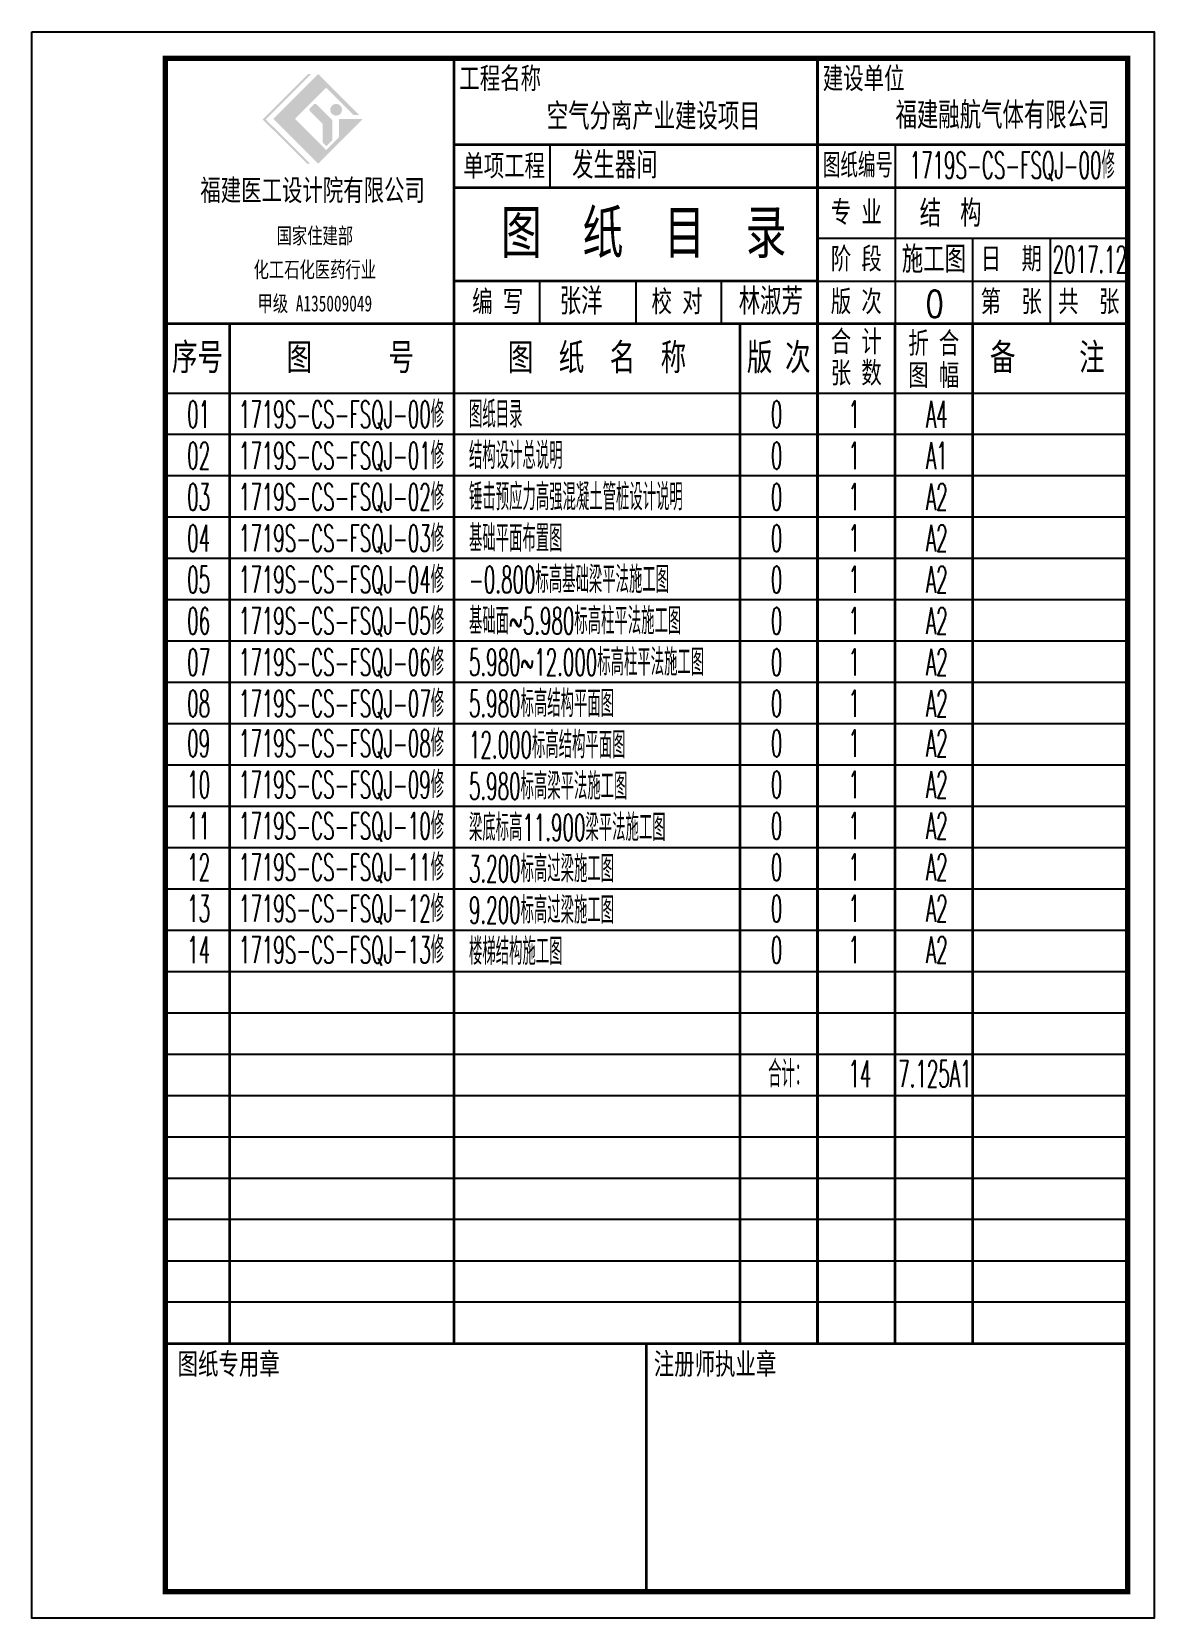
# Model space of a CAD drawing. Extents: x 959592 to 1105020, y -295412 to 379724.
# Drawn here: x 982630 to 1003630, y 350024 to 379724 of the extents above; entities that cross this region are included whole.
import ezdxf

# ---------------------------------------------------------------- set-up
doc = ezdxf.new("R2010")
doc.units = 0
doc.header["$LTSCALE"] = 1000
doc.header["$MEASUREMENT"] = 0
doc.layers.add('DIMENSION', color=3, linetype='CONTINUOUS')
doc.layers.add('FRAME', color=3, linetype='CONTINUOUS', lineweight=5)
doc.layers.add('PUB_TEXT', color=7, linetype='CONTINUOUS', lineweight=5)
doc.styles.add('_HZTXT', font='TXT', dxfattribs={"width": 0.8, "bigfont": 'HZTXT'})
doc.styles.add('FRAME', font='simhei.ttf', dxfattribs={"width": 0.7})

msp = doc.modelspace()

# ---------------------------------------------------------------- texts
at = {"layer": 'PUB_TEXT', "color": 3, "style": '_HZTXT'}
for s, width, p in [('空气分离产业建设项目', 0.8, (992265.553, 377888.816)), ('福建融航气体有限公司', 0.8, (998790.222, 377908.368)), ('发生器间', 0.8, (992739.185, 376975.466)), ('1719S-CS-FSQJ-00修', 0.5, (999053.685, 376973.966)), ('结 构', 0.8, (999241.685, 376071.966)), ('施工图', 0.8, (998907.685, 375211.966)), ('2017.12', 0.5, (1001728.685, 375211.966)), ('张洋', 0.8, (992507.185, 374425.966)), ('林淑芳', 0.8, (995856.685, 374425.966)), ('0', 0.8, (999351.851, 374377.966)), ('01', 0.5, (985538.685, 372311.466)), ('1719S-CS-FSQJ-00修', 0.5, (986505.185, 372311.466)), ('图纸目录', 0.5, (990809.869, 372311.466)), ('0', 0.5, (996457.945, 372311.466)), ('1', 0.5, (997907.945, 372311.466)), ('A4', 0.5, (999357.945, 372311.466)), ('02', 0.5, (985538.685, 371537.922)), ('1719S-CS-FSQJ-01修', 0.5, (986505.185, 371537.922)), ('结构设计总说明 ', 0.5, (990809.869, 371537.922)), ('0', 0.5, (996457.945, 371537.922)), ('1', 0.5, (997907.945, 371537.922)), ('A1', 0.5, (999357.945, 371537.922)), ('03', 0.5, (985538.685, 370764.379)), ('1719S-CS-FSQJ-02修', 0.5, (986505.185, 370764.379)), ('锤击预应力高强混凝土管桩设计说明', 0.5, (990809.869, 370764.379)), ('0', 0.5, (996457.945, 370764.379)), ('1', 0.5, (997907.945, 370764.379)), ('A2', 0.5, (999357.945, 370764.379)), ('04', 0.5, (985538.685, 369990.835)), ('1719S-CS-FSQJ-03修', 0.5, (986505.185, 369990.835)), ('基础平面布置图', 0.5, (990809.869, 369990.835)), ('0', 0.5, (996457.945, 369990.835)), ('1', 0.5, (997907.945, 369990.835)), ('A2', 0.5, (999357.945, 369990.835)), ('1719S-CS-FSQJ-04修', 0.5, (986505.185, 369217.291)), ('-0.800标高基础梁平法施工图', 0.5, (990809.869, 369217.291)), ('05', 0.5, (985538.685, 369217.291)), ('0', 0.5, (996457.945, 369217.291)), ('1', 0.5, (997907.945, 369217.291)), ('A2', 0.5, (999357.945, 369217.291)), ('06', 0.5, (985538.685, 368443.748)), ('1719S-CS-FSQJ-05修', 0.5, (986505.185, 368443.748)), ('基础面~5.980标高柱平法施工图', 0.5, (990809.869, 368443.748)), ('0', 0.5, (996457.945, 368443.748)), ('1', 0.5, (997907.945, 368443.748)), ('A2', 0.5, (999357.945, 368443.748)), ('07', 0.5, (985538.685, 367670.204)), ('1719S-CS-FSQJ-06修', 0.5, (986505.185, 367670.204)), ('5.980~12.000标高柱平法施工图', 0.5, (990809.869, 367670.204)), ('0', 0.5, (996457.945, 367670.204)), ('1', 0.5, (997907.945, 367670.204)), ('A2', 0.5, (999357.945, 367670.204)), ('08', 0.5, (985538.685, 366896.66)), ('1719S-CS-FSQJ-07修', 0.5, (986505.185, 366896.66)), ('5.980标高结构平面图', 0.5, (990809.869, 366896.66)), ('0', 0.5, (996457.945, 366896.66)), ('1', 0.5, (997907.945, 366896.66)), ('A2', 0.5, (999357.945, 366896.66)), ('09', 0.5, (985538.685, 366152.631)), ('1719S-CS-FSQJ-08修', 0.5, (986505.185, 366152.631)), ('12.000标高结构平面图', 0.5, (990809.869, 366123.116)), ('0', 0.5, (996457.945, 366152.631)), ('1', 0.5, (997907.945, 366152.631)), ('A2', 0.5, (999357.945, 366152.631)), ('1719S-CS-FSQJ-09修', 0.5, (986505.185, 365379.088)), ('10', 0.5, (985538.685, 365379.088)), ('5.980标高梁平法施工图', 0.5, (990809.869, 365349.573)), ('0', 0.5, (996457.945, 365379.088)), ('1', 0.5, (997907.945, 365379.088)), ('A2', 0.5, (999357.945, 365379.088)), ('11', 0.5, (985538.685, 364605.544)), ('1719S-CS-FSQJ-10修', 0.5, (986505.185, 364605.544)), ('梁底标高11.900梁平法施工图', 0.5, (990809.869, 364576.029)), ('0', 0.5, (996457.945, 364605.544)), ('1', 0.5, (997907.945, 364605.544)), ('A2', 0.5, (999357.945, 364605.544)), ('12', 0.5, (985538.685, 363832)), ('1719S-CS-FSQJ-11修', 0.5, (986505.185, 363832)), ('3.200标高过梁施工图', 0.5, (990809.869, 363802.485)), ('0', 0.5, (996457.945, 363832)), ('1', 0.5, (997907.945, 363832)), ('A2', 0.5, (999357.945, 363832)), ('13', 0.5, (985538.685, 363058.456)), ('1719S-CS-FSQJ-12修', 0.5, (986505.185, 363058.456)), ('9.200标高过梁施工图', 0.5, (990809.869, 363028.942)), ('0', 0.5, (996457.945, 363058.456)), ('1', 0.5, (997907.945, 363058.456)), ('A2', 0.5, (999357.945, 363058.456)), ('14', 0.5, (985538.685, 362284.913)), ('1719S-CS-FSQJ-13修', 0.5, (986505.185, 362284.913)), ('楼梯结构施工图', 0.5, (990809.869, 362255.398)), ('0', 0.5, (996457.945, 362284.913)), ('1', 0.5, (997907.945, 362284.913)), ('A2', 0.5, (999357.945, 362284.913)), ('合计：', 0.5, (996406.933, 359964.282)), ('14', 0.5, (997907.945, 359964.282)), ('7.125A1', 0.5, (998839.875, 359964.282))]:
    msp.add_text(s, height=500, dxfattribs=dict(at, width=width)).set_placement(p)

# ---------------------------------------------------------------- blocks, each defined once
blk = doc.blocks.new('图纸目录')
at = {"layer": 'DIMENSION'}
h = blk.add_hatch(color=7, dxfattribs=at)
h.paths.add_polyline_path([(-16075, 28069), (-15491, 28653), (-14981, 28143), (-14876, 28143), (-15642, 28908), (-16481, 28069), (-15642, 27230), (-14803, 28069), (-15252, 28069), (-15252, 27724), (-15491, 27485)], flags=0)
edge = h.paths.add_edge_path(flags=0)
edge.add_arc((-15597, 27960), 40, 0, 45, ccw=False)
edge.add_line((-15557, 27960), (-15557, 27623))
edge.add_line((-15557, 27623), (-15489, 27555))
edge.add_line((-15489, 27555), (-15374, 27670))
edge.add_line((-15374, 27670), (-15374, 28024))
edge.add_arc((-15414, 28024), 40, 360, 405)
edge.add_line((-15386, 28052), (-15671, 28337))
edge.add_arc((-15700, 28309), 40, 45, 135)
edge.add_line((-15728, 28337), (-15794, 28271))
edge.add_arc((-15766, 28243), 40, 135, 225)
edge.add_line((-15794, 28214), (-15568, 27988))
edge = h.paths.add_edge_path(flags=0)
edge.add_arc((-15306, 28239), 111, 0, 180)
edge.add_arc((-15306, 28239), 111, 180, 360)
h.paths.add_polyline_path([(-15850, 27230), (-15793, 27230), (-16622, 28058), (-15772, 28908), (-15828, 28908), (-16678, 28058)], flags=0)
at = {"layer": 'DIMENSION', "color": 7}
for p, q in [((-11300, 26783), (-11300, 27583)), ((-4850, 27583), (-4850, 24233)), ((-6300, 25833), (-500, 25833)), ((-3400, 25833), (-3400, 24233)), ((-1950, 25833), (-1950, 24233)), ((-11500, 25033), (-11500, 24233)), ((-9700, 25033), (-9700, 24233)), ((-8100, 25033), (-8100, 24233)), ((-6300, 25033), (-500, 25033)), ((-18500, 22933), (-500, 22933)), ((-500, 22159), (-18500, 22159)), ((-500, 21386), (-18500, 21386)), ((-500, 20612), (-18500, 20612)), ((-500, 19839), (-18500, 19839)), ((-500, 19065), (-18500, 19065)), ((-500, 18292), (-18500, 18292)), ((-500, 17518), (-18500, 17518)), ((-500, 16744), (-18500, 16744)), ((-500, 15971), (-18500, 15971)), ((-500, 15197), (-18500, 15197)), ((-500, 14424), (-18500, 14424)), ((-500, 13650), (-18500, 13650)), ((-500, 12877), (-18500, 12877)), ((-500, 12103), (-18500, 12103)), ((-500, 11330), (-18500, 11330)), ((-500, 10556), (-18500, 10556)), ((-500, 9783), (-18500, 9783)), ((-500, 9009), (-18500, 9009)), ((-500, 8235), (-18500, 8235)), ((-500, 7462), (-18500, 7462)), ((-500, 6688), (-18500, 6688)), ((-500, 5915), (-18500, 5915))]:
    blk.add_line(p, q, dxfattribs=at)
blk.add_lwpolyline([(-21000, 29700), (0, 29700), (0, 0), (-21000, 0)], close=True, dxfattribs=at)
blk.add_lwpolyline([(-18500, 500, 100, 100, 0), (-18500, 29200, 100, 100, 0), (-500, 29200, 100, 100, 0), (-500, 500, 100, 100, 0)], format="xyseb", close=True, dxfattribs=at)
for points in [[(-13100, 5141, 50, 50, 0), (-13100, 29200, 50, 50, 0)], [(-6300, 5141, 50, 50, 0), (-6300, 29200, 50, 50, 0)], [(-13100, 27583, 50, 50, 0), (-500, 27583, 50, 50, 0)], [(-13100, 26783, 50, 50, 0), (-500, 26783, 50, 50, 0)], [(-13100, 25033, 50, 50, 0), (-6300, 25033, 50, 50, 0)], [(-500, 24233, 50, 50, 0), (-18500, 24233, 50, 50, 0)], [(-17300, 5141, 50, 50, 0), (-17300, 24233, 50, 50, 0)], [(-7750, 5141, 50, 50, 0), (-7750, 24233, 50, 50, 0)], [(-4850, 5141, 50, 50, 0), (-4850, 24233, 50, 50, 0)], [(-3400, 5141, 50, 50, 0), (-3400, 24233, 50, 50, 0)], [(-500, 5141, 50, 50, 0), (-18500, 5141, 50, 50, 0)], [(-9500, 5141, 50, 50, 0), (-9500, 500, 50, 50, 0)]]:
    blk.add_lwpolyline(points, format="xyseb", dxfattribs=at)
at = {"layer": 'DIMENSION', "color": 7, "style": 'FRAME'}
for s, insert, char_height, width, attachment_point in [('工程名称', (-13000, 29031), 400, 2368.14, 1), ('建设单位 ', (-6200, 29031), 400, 2403.73, 1), ('单项工程', (-12163, 27173), 400, 2349.15, 5), ('{\\W0.6;图纸编号}', (-5544, 27191), 400, 1993.22, 5), ('图  纸  目  录', (-9551, 25908), 800, 8295.59, 5), ('阶 段', (-5575, 25433), 400, 1430.85, 5), ('日  期', (-2675, 25433), 400, 1618.31, 5), ('编 写', (-12283, 24633), 400, 1430.85, 5), ('校 对', (-8928, 24633), 400, 1459.32, 5), ('版 次', (-5575, 24633), 400, 1449.83, 5), ('第  张', (-2675, 24633), 400, 1746.44, 5), ('共  张', (-1225, 24633), 400, 1741.69, 5), ('合 计', (-5575, 23885), 400, 1461.69, 5), ('折 合', (-4125, 23854), 400, 1452.2, 5), ('序号', (-17900, 23586), 500, 1429.66, 5), ('图      号', (-15041, 23586), 500, 3666.1, 5), ('备     注', (-2000, 23586), 500, 3336.86, 5), ('张 数', (-5575, 23297), 400, 1445.08, 5), ('图 幅', (-4125, 23255), 400, 1409.49, 5), ('图纸专用章', (-17316, 4741), 400, 2928.14, 5), ('注册师执业章', (-8216, 4741), 400, 3554.58, 5)]:
    blk.add_mtext(s, dxfattribs=dict(at, insert=insert, char_height=char_height, width=width, attachment_point=attachment_point))
at = {"layer": 'FRAME', "color": 7, "attachment_point": 5, "style": 'FRAME'}
for s, insert, char_height, width in [('福建医工设计院有限公司', (-15746, 26713), 400, 6572.88), ('国家住建部', (-15704, 25865), 300, 2208.56), ('化工石化医药行业', (-15704, 25231), 300, 3586.02), ('甲级 A135009049', (-15704, 24597), 300, 3329.75), ('图  纸  名  称', (-10425, 23583), 500, 5350), ('版 次', (-7025, 23583), 500, 1450)]:
    blk.add_mtext(s, dxfattribs=dict(at, insert=insert, char_height=char_height, width=width))
at = {"layer": 'FRAME', "insert": (-5575, 26308), "char_height": 400, "width": 1450, "attachment_point": 5, "style": 'FRAME'}
blk.add_mtext('{\\C7;专 业}', dxfattribs=at)

# ---------------------------------------------------------------- block references
at = {"layer": 'PUB_TEXT', "color": 3}
msp.add_blockref('图纸目录', (1003630.017, 350023.659), dxfattribs=at)

msp.set_redraw_order([(e.dxf.handle, doc.entitydb.next_handle()) for e in msp.query("TEXT MTEXT ATTDEF DIMENSION ARC_DIMENSION")])  # texts and dimensions are drawn at this point

doc.saveas('drawing.dxf')
